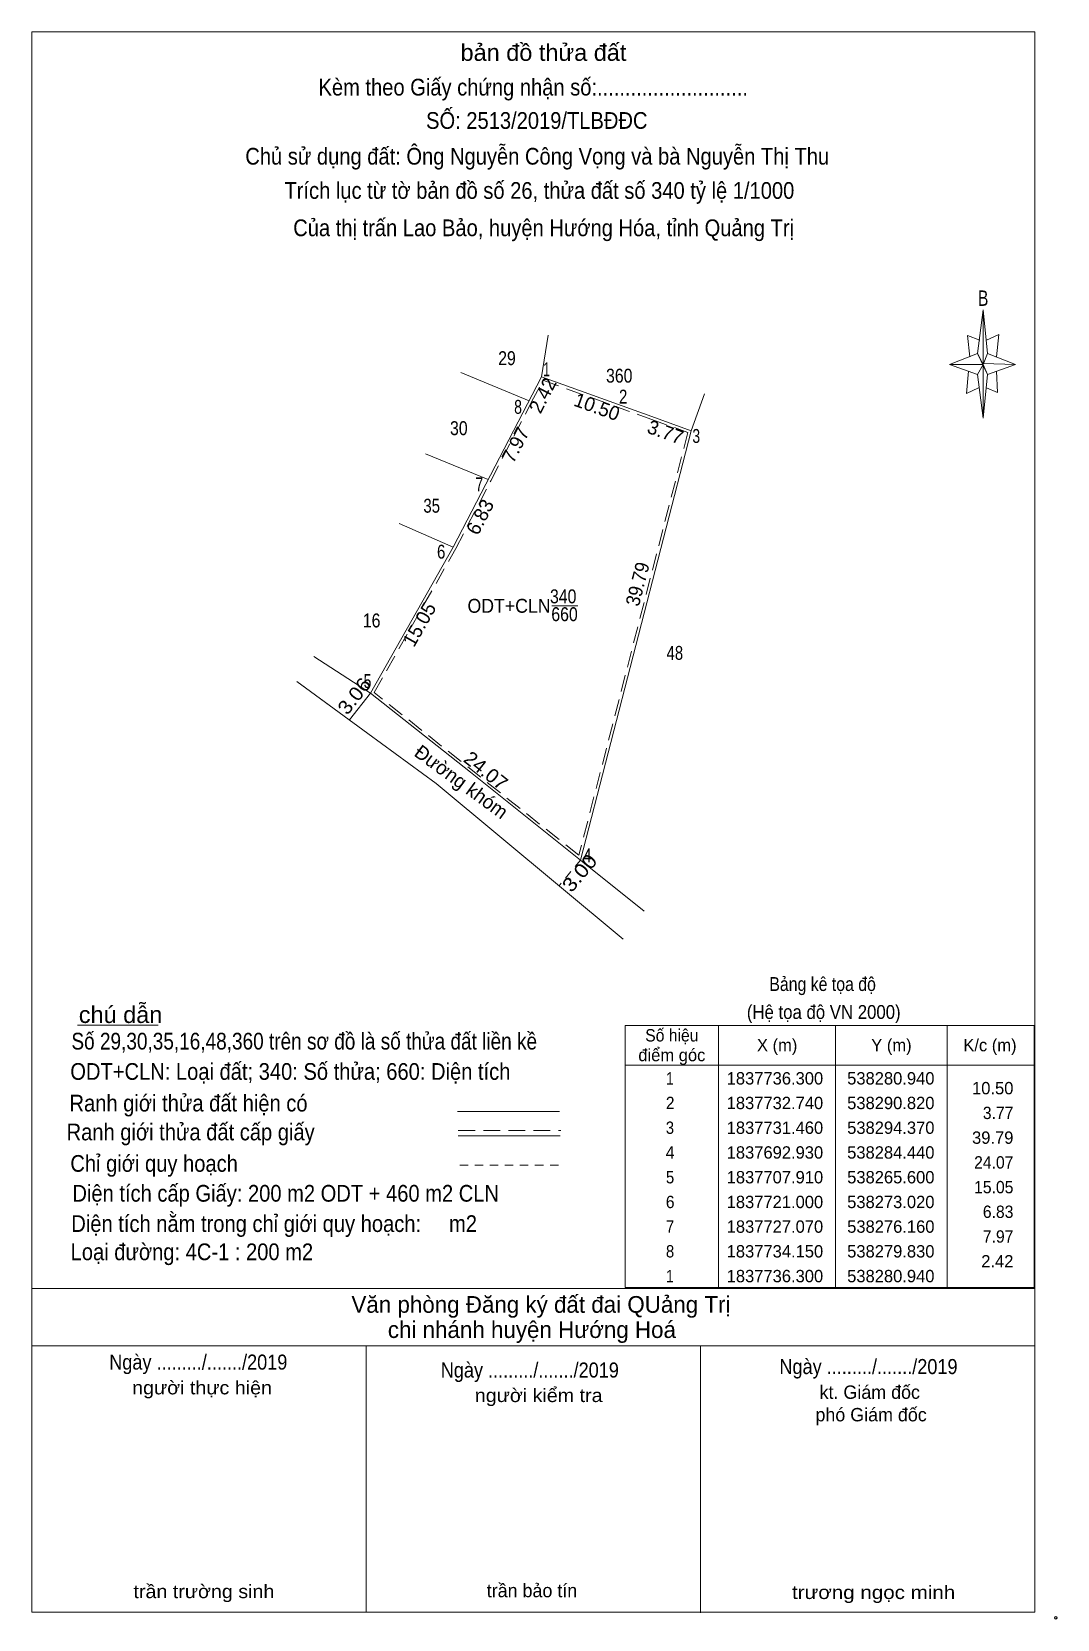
# Model space of a CAD drawing. Header units: metres. Extents: x 537626 to 538299, y 1837633 to 1837777.
# Drawn here: x 538084 to 538176, y 1837632.9 to 1837775.3 of the extents above; entities that cross this region are included whole.
import ezdxf
from ezdxf.enums import TextEntityAlignment as Align

# ---------------------------------------------------------------- set-up
doc = ezdxf.new("R2010")
doc.units = ezdxf.units.M
doc.header["$LTSCALE"] = 0.5
doc.header["$PDMODE"] = 32
doc.header["$PDSIZE"] = 0.25
doc.linetypes.add('MEDIUM_DASHED', pattern=[4.5, 3, -1.5])
doc.linetypes.add('SHORT_DASHED', pattern=[2.7, 1.5, -1.2])
doc.layers.add('8', color=7, linetype='Continuous', lineweight=13)

msp = doc.modelspace()

# ---------------------------------------------------------------- texts
at = {"layer": '8'}
for s, height, width, p in [('bản đồ thửa đất', 1.5, 1.05, (538129.88, 1837772.71)), ('Kèm theo Giấy chứng nhận số:...........................', 1.5, 0.9, (538128.96, 1837769.6)), ('SỐ: 2513/2019/TLBĐĐC', 1.5, 0.9, (538129.28, 1837766.61)), ('Chủ sử dụng đất: Ông Nguyễn Công Vọng và bà Nguyễn Thị Thu', 1.5, 0.9, (538129.32, 1837763.4)), ('Trích lục từ tờ bản đồ số 26, thửa đất số 340 tỷ lệ 1/1000 ', 1.5, 0.9, (538129.765, 1837760.33)), ('Của thị trấn Lao Bảo, huyện Hướng Hóa, tỉnh Quảng Trị', 1.5, 0.9, (538129.895, 1837756.98)), ('B', 1.378, 0.75, (538169.34, 1837750.73)), ('29', 1.25, 0.85, (538126.605, 1837745.41)), ('1', 1.25, 0.65, (538130.155, 1837744.41)), ('360', 1.25, 0.85, (538136.68, 1837743.84)), ('2', 1.25, 0.8, (538137.03, 1837741.96)), ('8', 1.25, 0.75, (538127.6, 1837741.04)), ('30', 1.25, 0.85, (538122.285, 1837739.13)), ('3', 1.25, 0.75, (538143.59, 1837738.43)), ('7', 1.25, 0.75, (538124.12, 1837734.08)), ('35', 1.25, 0.8, (538119.85, 1837732.17)), ('6', 1.25, 0.8, (538120.7, 1837728.05)), ('ODT+CLN', 1.25, 0.95, (538126.79, 1837723.19)), ('340', 1.25, 0.85, (538131.65, 1837724.04)), ('16', 1.25, 0.85, (538114.46, 1837721.88)), ('660', 1.25, 0.85, (538131.77, 1837722.44)), ('48', 1.25, 0.8, (538141.67, 1837718.97)), ('5', 1.25, 0.75, (538114.09, 1837716.44)), ('4', 1.25, 0.8, (538133.825, 1837700.8)), ('Bảng kê tọa độ', 1.25, 0.85, (538154.93, 1837689.26)), ('chú dẫn', 1.5, 1.05, (538091.93, 1837686.39)), ('(Hệ tọa độ VN 2000)', 1.25, 0.9, (538155.03, 1837686.75)), ('Số hiệu', 1.109, 0.95, (538141.4, 1837684.73)), (' 1', 1.109, 0.85, (538141.05, 1837680.87)), ('Ranh giới thửa đất hiện có ', 1.5, 0.9, (538098.28, 1837678.45)), (' 2', 1.109, 0.95, (538141.055, 1837678.66)), ('Ranh giới thửa đất cấp giấy', 1.5, 0.9, (538098.22, 1837675.86)), (' 3', 1.109, 0.9, (538141.045, 1837676.44)), ('Chỉ giới quy hoạch', 1.5, 0.9, (538094.94, 1837673.04)), (' 4', 1.109, 0.95, (538141.05, 1837674.22)), (' 5', 1.109, 0.9, (538141.055, 1837672)), (' 6', 1.109, 0.95, (538141.055, 1837669.78)), (' 7', 1.109, 0.9, (538141.055, 1837667.57)), (' 8', 1.109, 0.9, (538141.055, 1837665.35)), (' 1', 1.109, 0.85, (538141.05, 1837663.13)), ('Ngày ........./......./2019', 1.35, 0.9, (538098.905, 1837655.29)), ('Ngày ........./......./2019', 1.35, 0.9, (538128.655, 1837654.58)), ('Ngày ........./......./2019', 1.35, 0.9, (538159.045, 1837654.89)), ('người thực hiện', 1.2, 1.1, (538099.245, 1837653.07)), ('người kiểm tra', 1.2, 1.1, (538129.45, 1837652.38)), ('trần trường sinh', 1.2, 1.1, (538099.41, 1837634.79)), ('trương ngọc minh', 1.2, 1.15, (538159.505, 1837634.71))]:
    msp.add_text(s, height=height, dxfattribs=dict(at, width=width)).set_placement(p, align=Align.CENTER)
for s, rotation, p in [('2.42', 62.694, (538130.359, 1837742.4183)), ('10.50', 340.185, (538134.4731, 1837741.087)), ('7.97', 62.6, (538127.924, 1837737.9724)), ('3.77', 340.173, (538140.613, 1837738.8145)), ('6.83', 62.648, (538124.7474, 1837731.5028)), ('15.05', 60.453, (538119.2854, 1837721.8418)), ('Đường khóm', 323.779, (538122.1407, 1837707.5215))]:
    msp.add_text(s, height=1.25, rotation=rotation, dxfattribs=at).set_placement(p, align=Align.CENTER)
for s, rotation, width, p in [('39.79', 75.548, 0.95, (538138.9307, 1837725.614)), ('3.06', 51.633, 1.1, (538113.3933, 1837715.3421)), ('24.07', 321.511, 1.05, (538124.326, 1837708.5399)), ('3.00', 49.999, 1.15, (538133.6004, 1837699.4483))]:
    msp.add_text(s, height=1.25, rotation=rotation, dxfattribs=dict(at, width=width)).set_placement(p, align=Align.CENTER)
for s, width, p in [('Số 29,30,35,16,48,360 trên sơ đồ là số thửa đất liền kề', 0.85, (538087.52, 1837684.01)), ('ODT+CLN: Loại đất; 340: Số thửa; 660: Diện tích', 0.9, (538087.42, 1837681.29)), ('Diện tích cấp Giấy: 200 m2 ODT + 460 m2 CLN', 0.9, (538087.61, 1837670.36)), ('Diện tích nằm trong chỉ giới quy hoạch:     m2', 0.9, (538087.51, 1837667.64)), ('Loại đường: 4C-1 : 200 m2', 0.9, (538087.45, 1837665.11))]:
    msp.add_text(s, height=1.5, dxfattribs=dict(at, width=width)).set_placement(p)
for s, height, p in [('điểm góc', 1.109, (538141.4, 1837682.96)), ('X (m)', 1.109, (538150.85, 1837683.85)), ('Y (m)', 1.109, (538161.105, 1837683.85)), ('K/c (m)', 1.109, (538169.945, 1837683.85)), ('1837736.300', 1.109, (538150.65, 1837680.87)), ('538280.940', 1.109, (538161.05, 1837680.87)), ('1837732.740', 1.109, (538150.65, 1837678.66)), ('538290.820', 1.109, (538161.05, 1837678.66)), ('1837731.460', 1.109, (538150.65, 1837676.44)), ('538294.370', 1.109, (538161.05, 1837676.44)), ('1837692.930', 1.109, (538150.65, 1837674.22)), ('538284.440', 1.109, (538161.05, 1837674.22)), ('1837707.910', 1.109, (538150.65, 1837672)), ('538265.600', 1.109, (538161.05, 1837672)), ('1837721.000', 1.109, (538150.65, 1837669.78)), ('538273.020', 1.109, (538161.05, 1837669.78)), ('1837727.070', 1.109, (538150.65, 1837667.57)), ('538276.160', 1.109, (538161.05, 1837667.57)), ('1837734.150', 1.109, (538150.65, 1837665.35)), ('538279.830', 1.109, (538161.05, 1837665.35)), ('1837736.300', 1.109, (538150.65, 1837663.13)), ('538280.940', 1.109, (538161.05, 1837663.13)), (' Văn phòng Đăng ký đất đai QUảng Trị', 1.5, (538129.375, 1837660.39)), ('chi nhánh huyện Hướng Hoá', 1.5, (538128.84, 1837658.13)), ('kt. Giám đốc', 1.2, (538159.16, 1837652.67)), ('phó Giám đốc', 1.2, (538159.28, 1837650.65)), ('trần bảo tín', 1.2, (538128.85, 1837634.87))]:
    msp.add_text(s, height=height, dxfattribs=at).set_placement(p, align=Align.CENTER)
for s, p in [('10.50', (538172.05, 1837679.99)), ('39.79', (538172.05, 1837675.55)), ('2.42', (538172.05, 1837664.46))]:
    msp.add_text(s, height=1.109, dxfattribs=at).set_placement(p, align=Align.RIGHT)
at = {"layer": '8', "width": 0.95}
for s, p in [('3.77', (538172.05, 1837677.77)), ('24.07', (538172.05, 1837673.33)), ('15.05', (538172.05, 1837671.11)), ('6.83', (538172.05, 1837668.9)), ('7.97', (538172.05, 1837666.68))]:
    msp.add_text(s, height=1.109, dxfattribs=at).set_placement(p, align=Align.RIGHT)

# ---------------------------------------------------------------- linework, layer by layer
at = {"layer": '8'}
for p, q in [((538168.83, 1837746.46), (538169.33, 1837750.36)), ((538129.71, 1837744.37), (538130.29, 1837748.1)), ((538168.83, 1837744.56), (538166.33, 1837745.46)), ((538169.73, 1837746.46), (538172.23, 1837745.46)), ((538121.79, 1837729.07), (538129.71, 1837744.37)), ((538122.47, 1837744.75), (538128.6, 1837742.22)), ((538139.59, 1837740.81), (538129.71, 1837744.37)), ((538169.73, 1837744.56), (538169.33, 1837740.66)), ((538170.53, 1837744.86), (538170.63, 1837742.96)), ((538144.33, 1837742.83), (538143.14, 1837739.53)), ((538170.63, 1837742.96), (538169.63, 1837743.36)), ((538139.59, 1837740.81), (538143.14, 1837739.53)), ((538124.93, 1837735.14), (538119.29, 1837737.45)), ((538116.93, 1837731.19), (538121.79, 1837729.07)), ((538121.79, 1837729.07), (538114.37, 1837715.98)), ((538130.64, 1837723.81), (538132.97, 1837723.81)), ((538109.26, 1837719.27), (538114.37, 1837715.98)), ((538108.07, 1837716.8), (538114.12, 1837712.37)), ((538112.47, 1837713.58), (538114.37, 1837715.98)), ((538123.32, 1837708.9), (538114.37, 1837715.98)), ((538114.12, 1837712.37), (538120.25, 1837707.88)), ((538133.21, 1837701), (538123.32, 1837708.9)), ((538120.25, 1837707.88), (538137.03, 1837693.92)), ((538133.21, 1837701), (538138.93, 1837696.43)), ((538088.06, 1837686.18), (538095.3, 1837686.18)), ((538145.6, 1837686.17), (538145.6, 1837662.66)), ((538156.1, 1837686.17), (538156.1, 1837662.66)), ((538166.1, 1837686.17), (538166.1, 1837662.66)), ((538137.2, 1837682.62), (538173.9, 1837682.62)), ((538122.18, 1837678.44), (538131.32, 1837678.44)), ((538122.24, 1837676.27), (538131.38, 1837676.27)), ((538083.96, 1837662.58), (538173.96, 1837662.58)), ((538083.96, 1837662.58), (538173.96, 1837662.58)), ((538083.96, 1837657.42), (538173.96, 1837657.42)), ((538083.96, 1837633.52), (538083.98, 1837657.42)), ((538113.96, 1837633.49), (538113.98, 1837657.4)), ((538143.96, 1837633.46), (538143.98, 1837657.38))]:
    msp.add_line(p, q, dxfattribs=at)
at = {"layer": '8', "linetype": 'SHORT_DASHED'}
for p, q in [((538133.21, 1837701), (538131.28, 1837698.7)), ((538122.37, 1837673.64), (538131.57, 1837673.64))]:
    msp.add_line(p, q, dxfattribs=at)
at = {"layer": '8', "linetype": 'MEDIUM_DASHED'}
msp.add_line((538122.24, 1837676.73), (538131.44, 1837676.73), dxfattribs=at)
at = {"layer": '8'}
for points in [[(538083.96, 1837775.32), (538173.96, 1837775.32), (538173.96, 1837633.52), (538083.96, 1837633.52)], [(538169.33, 1837750.36), (538169.73, 1837746.46), (538169.33, 1837745.46)], [(538169.33, 1837745.46), (538166.33, 1837745.46), (538168.83, 1837746.46), (538169.73, 1837744.56), (538172.23, 1837745.46), (538169.33, 1837745.56)], [(538169.33, 1837745.46), (538169.33, 1837740.66), (538168.83, 1837744.56)], [(538137.2, 1837686.17), (538173.9, 1837686.17), (538173.9, 1837662.66), (538137.2, 1837662.66)]]:
    msp.add_lwpolyline(points, close=True, dxfattribs=at)
for points in [[(538169.03, 1837747.66), (538167.93, 1837748.06), (538168.13, 1837746.16)], [(538169.63, 1837747.66), (538170.73, 1837748.16), (538170.53, 1837746.16)], [(538169.33, 1837745.46), (538168.83, 1837746.46), (538166.33, 1837745.46)], [(538169.33, 1837745.46), (538169.73, 1837744.56), (538172.23, 1837745.46)], [(538168.03, 1837744.86), (538167.83, 1837742.86), (538168.93, 1837743.36)], [(538139.59, 1837740.81), (538143.14, 1837739.53), (538133.21, 1837701)], [(538107.75, 1837717.04), (538114.12, 1837712.37), (538120.25, 1837707.88)]]:
    msp.add_lwpolyline(points, dxfattribs=at)
at = {"layer": '8', "linetype": 'MEDIUM_DASHED'}
msp.add_lwpolyline([(538129.83, 1837744.06), (538139.51, 1837740.57), (538142.84, 1837739.37), (538133.06, 1837701.44), (538114.69, 1837716.04), (538122.01, 1837728.95), (538125.15, 1837735.03), (538128.82, 1837742.11)], close=True, dxfattribs=at)
at = {"layer": '8'}
msp.add_point((538175.86, 1837633.02), dxfattribs=at)

msp.set_redraw_order([(e.dxf.handle, doc.entitydb.next_handle()) for e in msp.query("TEXT MTEXT ATTDEF DIMENSION ARC_DIMENSION")])  # texts and dimensions are drawn at this point

doc.saveas('drawing.dxf')
